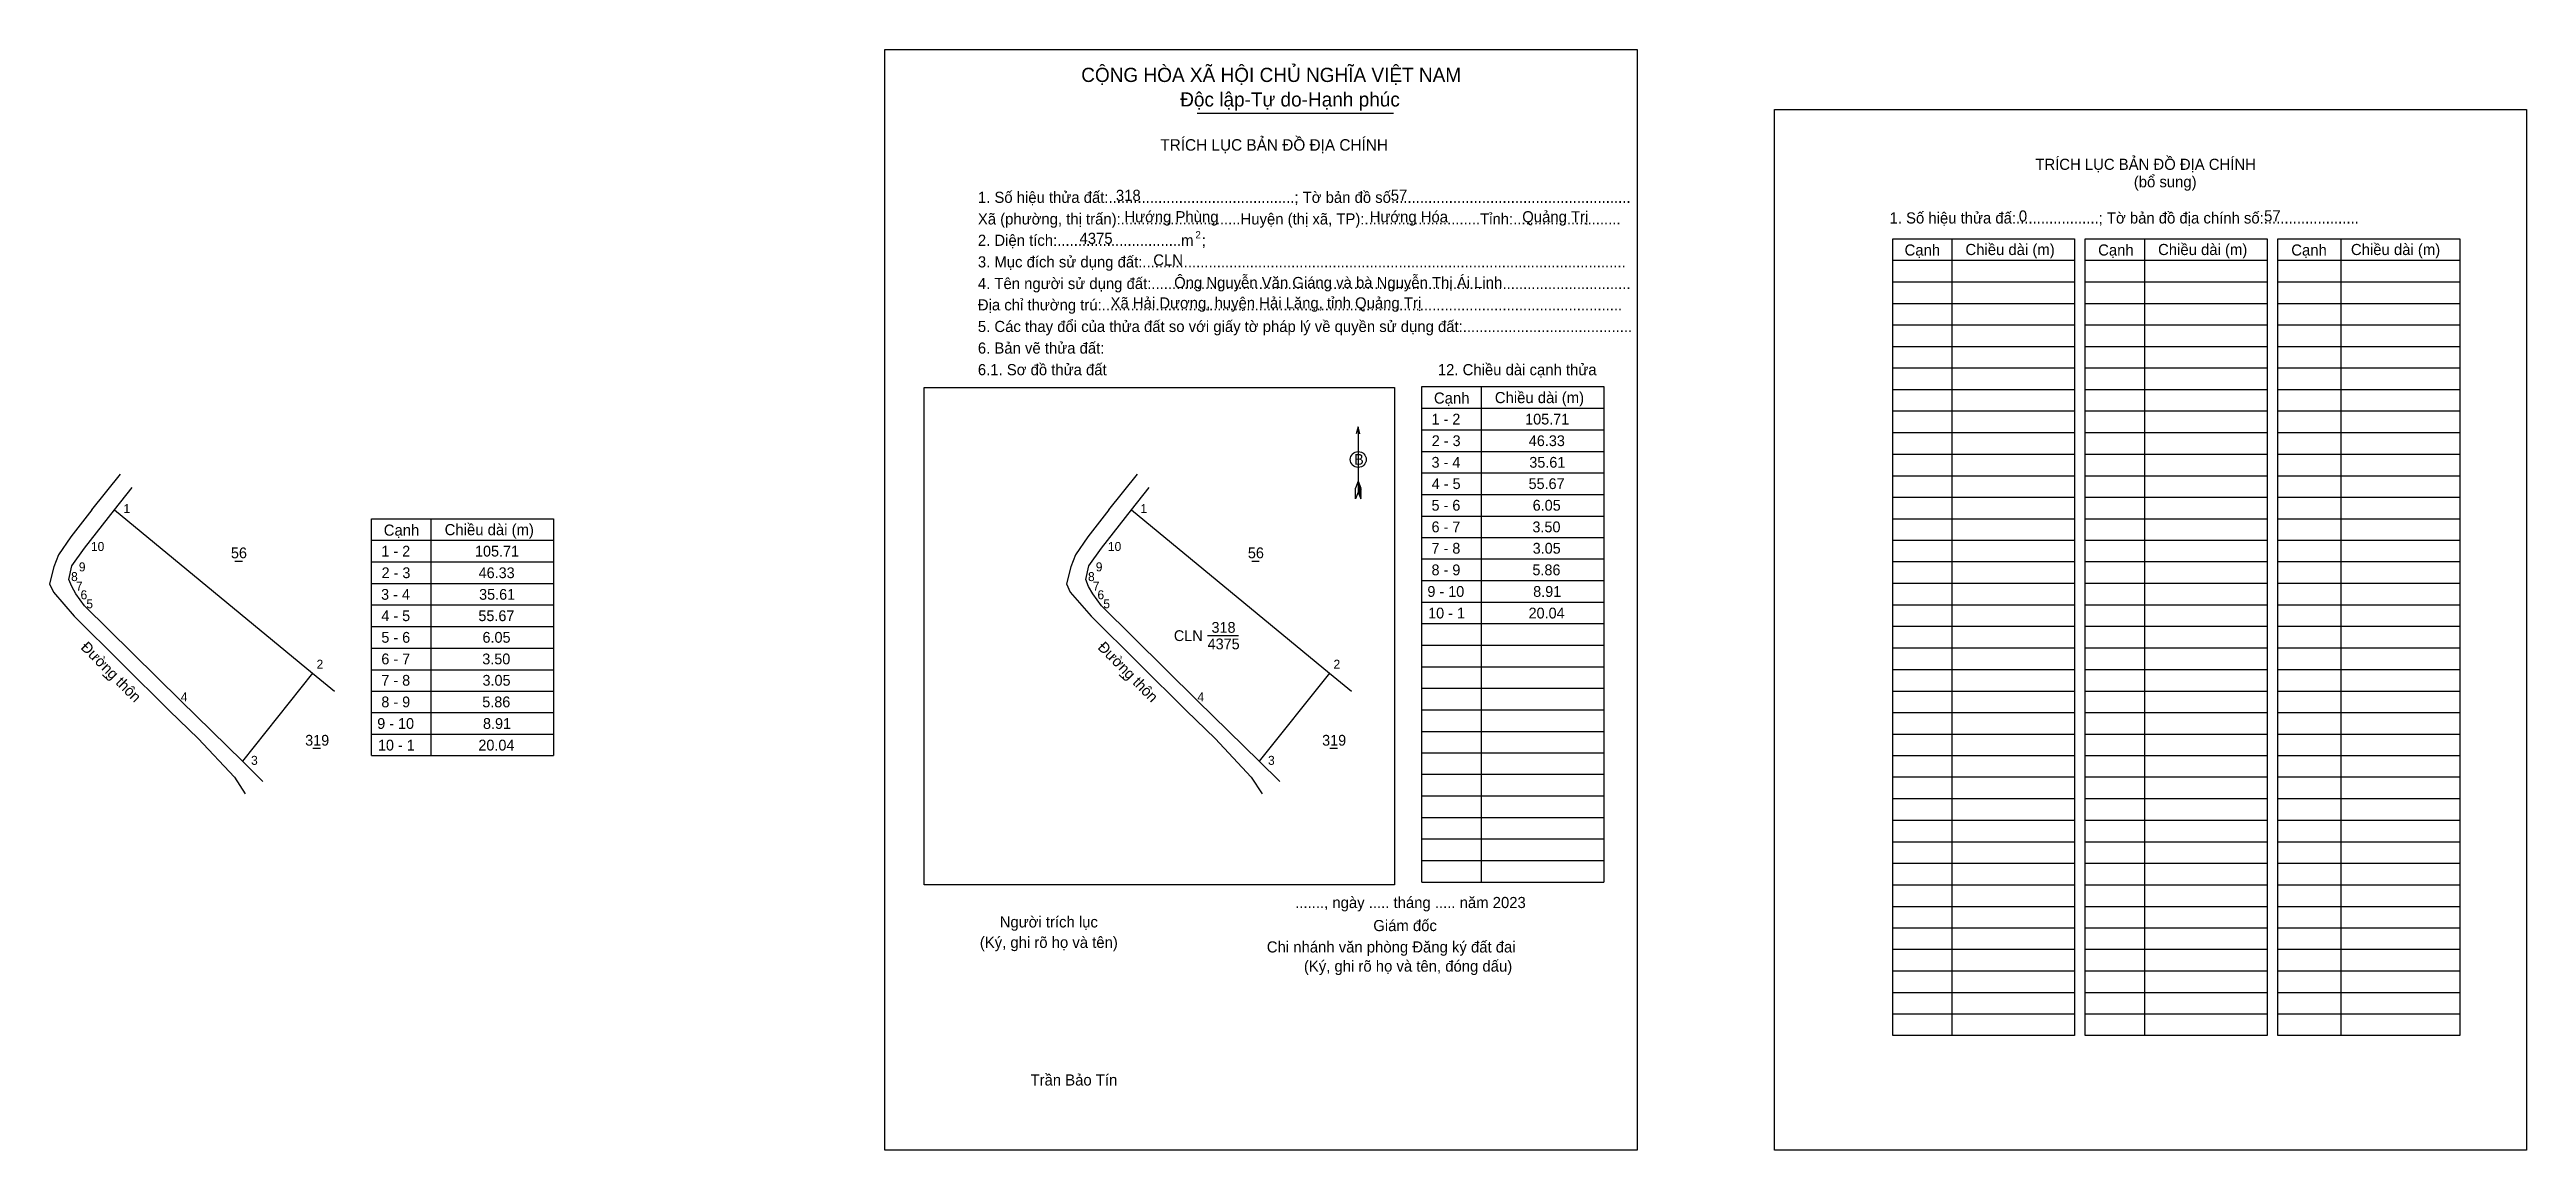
# Model space of a CAD drawing. Extents: x 534739 to 536550, y 1848557 to 1849011.
# Drawn here: x 534739 to 535760, y 1848557 to 1849011 of the extents above; entities that cross this region are included whole.
import ezdxf

# ---------------------------------------------------------------- set-up
doc = ezdxf.new("R2010")
doc.units = 0
for name, color, linetype in [('Level 1', 7, 'Continuous'), ('Level 10', 7, 'Continuous'), ('Level 13', 7, 'Continuous'), ('Level 2', 7, 'Continuous'), ('Level 27', 7, 'Continuous'), ('Level 36', 7, 'Continuous'), ('Level 5', 7, 'Continuous'), ('Level 52', 7, 'Continuous'), ('Level 6', 7, 'Continuous'), ('Level 9', 7, 'Continuous')]:
    doc.layers.add(name, color=color, linetype=linetype)

msp = doc.modelspace()

# ---------------------------------------------------------------- texts
at = {"layer": 'Level 1'}
for s, height, p in [('TRÍCH LỤC BẢN ĐỒ ĐỊA CHÍNH', 4.731, (535197, 1848969.2)), ('TRÍCH LỤC BẢN ĐỒ ĐỊA CHÍNH', 4.583, (535557.7, 1848961.3)), ('1. Số hiệu thửa đất:.............................................; Tờ bản đồ số:.........................................................', 4.5832, (535121.8, 1848947.7)), ('(bổ sung)', 4.58, (535598.3, 1848954.1)), ('Xã (phường, thị trấn):.............................Huyện (thị xã, TP):............................Tỉnh:..........................', 4.5832, (535121.8, 1848938.8)), ('1. Số hiệu thửa đấ:....................; Tờ bản đồ địa chính số:.......................', 4.583, (535497.6, 1848939.2)), ('2. Diện tích:..............................m  ;', 4.583, (535121.8, 1848930)), ('2', 2.96, (535211.5, 1848933.1)), ('3. Mục đích sử dụng đất:.....................................................................................................................', 4.5832, (535121.8, 1848921.1)), ('Cạnh', 4.58, (535503.8, 1848926)), ('Chiều dài (m)', 4.583, (535528.9, 1848926.2)), ('Cạnh', 4.58, (535583.6, 1848926)), ('Chiều dài (m)', 4.583, (535608.3, 1848926.2)), ('Cạnh', 4.58, (535663.2, 1848926)), ('Chiều dài (m)', 4.583, (535687.8, 1848926.2)), ('4. Tên người sử dụng đất:....................................................................................................................', 4.5832, (535121.8, 1848912.2)), ('Địa chỉ thường trú:..............................................................................................................................', 4.5832, (535121.8, 1848903.4)), ('5. Các thay đổi của thửa đất so với giấy tờ pháp lý về quyền sử dụng đất:.........................................', 4.5832, (535121.8, 1848894.5)), ('6. Bản vẽ thửa đất:', 4.583, (535121.8, 1848885.6)), ('6.1. Sơ đồ thửa đất', 4.583, (535121.8, 1848876.7)), ('12. Chiều dài cạnh thửa', 4.583, (535311.4, 1848876.7)), ('Chiều dài (m)', 4.583, (535334.9, 1848865.2)), ('Cạnh', 4.58, (535309.8, 1848865)), ('B', 4.44, (535276.9, 1848839.8)), ('......., ngày ..... tháng ..... năm 2023', 4.583, (535252.6, 1848657.2)), ('(Ký, ghi rõ họ và tên)', 4.583, (535122.6, 1848640.8)), ('Người trích lục', 4.583, (535130.8, 1848649.2)), ('Giám đốc', 4.58, (535284.8, 1848647.7)), ('Chi nhánh văn phòng Đăng ký đất đai', 4.583, (535240.9, 1848638.9)), ('(Ký, ghi rõ họ và tên, đóng dấu)', 4.583, (535256.2, 1848631)), ('Trần Bảo Tín', 4.583, (535143.5, 1848584.1))]:
    msp.add_text(s, height=height, dxfattribs=at).set_placement(p)
at = {"layer": 'Level 13'}
for s, height, p in [('CỘNG HÒA XÃ HỘI CHỦ NGHĨA VIỆT NAM', 5.855, (535164.4, 1848997.5)), ('Độc lập-Tự do-Hạnh phúc', 5.855, (535205.2, 1848987.4)), ('CLN', 4.44, (535202.6, 1848767.2)), ('4375', 4.44, (535216.5, 1848763.8)), ('318', 4.44, (535218.1, 1848770.6))]:
    msp.add_text(s, height=height, dxfattribs=at).set_placement(p)
at = {"layer": 'Level 36'}
for s, p in [('56', (535233.1, 1848801.3)), ('319', (535263.7, 1848724.1))]:
    msp.add_text(s, height=4.44, dxfattribs=at).set_placement(p)
msp.add_text('Đường thôn', height=4.44, rotation=314.7096, dxfattribs=at).set_placement((535170.9, 1848764.3))
at = {"layer": 'Level 5'}
for s, height, p in [('1', 3.7, (534769.6, 1848819.9)), ('Cạnh', 4.58, (534876.9, 1848810.6)), ('Chiều dài (m)', 4.583, (534902, 1848810.8)), ('9', 3.7, (534751.2, 1848795.9)), ('10', 3.7, (534756.2, 1848804.3)), ('56', 4.44, (534813.9, 1848801.3)), ('1 - 2', 4.44, (534875.9, 1848802)), ('105.71', 4.44, (534914.5, 1848802)), ('8', 3.7, (534748, 1848791.9)), ('7', 3.7, (534750, 1848788)), ('3 - 4', 4.44, (534875.8, 1848784.2)), ('2 - 3', 4.44, (534876, 1848793.1)), ('46.33', 4.44, (534916, 1848793.1)), ('35.61', 4.44, (534916.2, 1848784.2)), ('6', 3.7, (534751.9, 1848784.4)), ('5', 3.7, (534754.3, 1848780.7)), ('4 - 5', 4.44, (534875.9, 1848775.4)), ('55.67', 4.44, (534915.9, 1848775.4)), ('5 - 6', 4.44, (534875.9, 1848766.5)), ('6.05', 4.44, (534917.6, 1848766.5)), ('2', 3.7, (534849.2, 1848755.8)), ('6 - 7', 4.44, (534875.9, 1848757.6)), ('3.50', 4.44, (534917.5, 1848757.6)), ('7 - 8', 4.44, (534875.9, 1848748.8)), ('3.05', 4.44, (534917.6, 1848748.8)), ('4', 3.7, (534793.2, 1848742.3)), ('8 - 9', 4.44, (534875.9, 1848739.9)), ('5.86', 4.44, (534917.5, 1848739.9)), ('319', 4.44, (534844.5, 1848724.1)), ('9 - 10', 4.44, (534874.2, 1848731)), ('8.91', 4.44, (534917.8, 1848731)), ('3', 3.7, (534822.2, 1848716.2)), ('10 - 1', 4.44, (534874.5, 1848722.1)), ('20.04', 4.44, (534915.9, 1848722.1))]:
    msp.add_text(s, height=height, dxfattribs=at).set_placement(p)
msp.add_text('Đường thôn', height=4.44, rotation=314.7096, dxfattribs=at).set_placement((534751.7, 1848764.3))
at = {"layer": 'Level 52'}
for s, p in [('1 - 2', (535308.8, 1848856.4)), ('105.71', (535347.4, 1848856.4)), ('2 - 3', (535308.9, 1848847.5)), ('46.33', (535348.9, 1848847.5)), ('3 - 4', (535308.8, 1848838.6)), ('35.61', (535349.1, 1848838.6)), ('4 - 5', (535308.9, 1848829.8)), ('55.67', (535348.8, 1848829.8)), ('5 - 6', (535308.8, 1848820.9)), ('6.05', (535350.5, 1848820.9)), ('6 - 7', (535308.8, 1848812)), ('3.50', (535350.4, 1848812)), ('8 - 9', (535308.8, 1848794.3)), ('7 - 8', (535308.8, 1848803.2)), ('3.05', (535350.5, 1848803.2)), ('5.86', (535350.4, 1848794.3)), ('9 - 10', (535307.1, 1848785.4)), ('8.91', (535350.7, 1848785.4)), ('10 - 1', (535307.4, 1848776.5)), ('20.04', (535348.8, 1848776.5))]:
    msp.add_text(s, height=4.44, dxfattribs=at).set_placement(p)
at = {"layer": 'Level 6'}
for s, height, p in [('318', 4.58, (535178.7, 1848948.5)), ('57', 4.58, (535292, 1848948.6)), ('Hướng Phùng', 4.583, (535182.2, 1848939.7)), ('Hướng Hóa', 4.58, (535283.3, 1848939.7)), ('Quảng Trị', 4.58, (535346.2, 1848939.7)), ('0', 4.58, (535550.9, 1848940)), ('57', 4.58, (535652, 1848940.1)), ('4375', 4.58, (535163.7, 1848930.8)), ('CLN', 4.58, (535194.1, 1848921.9)), ('Ông Nguyễn Văn Giáng và bà Nguyễn Thị Ái Linh', 4.583, (535202.7, 1848912.6)), ('Xã Hải Dương, huyện Hải Lăng, tỉnh Quảng Trị', 4.583, (535176.5, 1848904.2))]:
    msp.add_text(s, height=height, dxfattribs=at).set_placement(p)
at = {"layer": 'Level 9'}
for s, p in [('1', (535188.8, 1848819.9)), ('9', (535170.4, 1848795.9)), ('10', (535175.4, 1848804.3)), ('8', (535167.2, 1848791.9)), ('7', (535169.2, 1848788)), ('6', (535171.1, 1848784.4)), ('5', (535173.5, 1848780.7)), ('2', (535268.4, 1848755.8)), ('4', (535212.3, 1848742.3)), ('3', (535241.4, 1848716.2))]:
    msp.add_text(s, height=3.7, dxfattribs=at).set_placement(p)

# ---------------------------------------------------------------- linework, layer by layer
at = {"layer": 'Level 1'}
for p, q in [((535083.5, 1849010.8), (535083.5, 1849010.8)), ((535450.2, 1848986.1), (535450.2, 1848986.1)), ((535523.3, 1848932.9), (535523.3, 1848604.7)), ((535602.7, 1848932.9), (535602.7, 1848604.7)), ((535683.6, 1848932.9), (535683.6, 1848604.7)), ((535498.9, 1848924.1), (535573.8, 1848924.1)), ((535578.3, 1848924.1), (535653.2, 1848924.1)), ((535657.7, 1848924.1), (535732.7, 1848924.1)), ((535498.9, 1848915.2), (535573.8, 1848915.2)), ((535578.3, 1848915.2), (535653.2, 1848915.2)), ((535657.7, 1848915.2), (535732.7, 1848915.2)), ((535498.9, 1848906.3), (535573.8, 1848906.3)), ((535578.3, 1848906.3), (535653.2, 1848906.3)), ((535657.7, 1848906.3), (535732.7, 1848906.3)), ((535498.9, 1848897.4), (535573.8, 1848897.4)), ((535578.3, 1848897.4), (535653.2, 1848897.4)), ((535657.7, 1848897.4), (535732.7, 1848897.4)), ((535498.9, 1848888.6), (535573.8, 1848888.6)), ((535578.3, 1848888.6), (535653.2, 1848888.6)), ((535657.7, 1848888.6), (535732.7, 1848888.6)), ((535099.6, 1848871.7), (535099.6, 1848871.7)), ((535099.6, 1848871.7), (535293.6, 1848871.7)), ((535099.6, 1848666.7), (535099.6, 1848871.7)), ((535293.6, 1848871.7), (535293.6, 1848666.7)), ((535329.2, 1848872), (535329.2, 1848667.9)), ((535498.9, 1848879.7), (535573.8, 1848879.7)), ((535498.9, 1848870.8), (535573.8, 1848870.8)), ((535578.3, 1848879.7), (535653.2, 1848879.7)), ((535578.3, 1848870.8), (535653.2, 1848870.8)), ((535657.7, 1848879.7), (535732.7, 1848879.7)), ((535657.7, 1848870.8), (535732.7, 1848870.8)), ((535304.8, 1848863.1), (535379.8, 1848863.1)), ((535498.9, 1848862), (535573.8, 1848862)), ((535578.3, 1848862), (535653.2, 1848862)), ((535657.7, 1848862), (535732.7, 1848862)), ((535278.6, 1848855.4), (535278.6, 1848828.5)), ((535304.8, 1848854.2), (535379.8, 1848854.2)), ((535498.9, 1848853.1), (535573.8, 1848853.1)), ((535578.3, 1848853.1), (535653.2, 1848853.1)), ((535657.7, 1848853.1), (535732.7, 1848853.1)), ((535304.8, 1848845.3), (535379.8, 1848845.3)), ((535498.9, 1848844.2), (535573.8, 1848844.2)), ((535578.3, 1848844.2), (535653.2, 1848844.2)), ((535657.7, 1848844.2), (535732.7, 1848844.2)), ((535278.6, 1848833), (535277.4, 1848830.2)), ((535277.4, 1848825.8), (535277.4, 1848830.2)), ((535278.6, 1848833), (535279.7, 1848830.2)), ((535278.6, 1848832.6), (535279.7, 1848829.8)), ((535278.6, 1848832.2), (535279.7, 1848829.5)), ((535278.6, 1848831.8), (535279.7, 1848829.1)), ((535278.6, 1848831.4), (535279.7, 1848828.7)), ((535278.6, 1848831), (535279.7, 1848828.3)), ((535278.6, 1848830.7), (535279.7, 1848827.9)), ((535278.6, 1848830.3), (535279.7, 1848827.5)), ((535278.6, 1848829.9), (535279.7, 1848827.1)), ((535278.6, 1848829.5), (535279.7, 1848826.7)), ((535279.7, 1848825.8), (535279.7, 1848830.2)), ((535304.8, 1848836.5), (535379.8, 1848836.5)), ((535498.9, 1848835.3), (535573.8, 1848835.3)), ((535578.3, 1848835.3), (535653.2, 1848835.3)), ((535657.7, 1848835.3), (535732.7, 1848835.3)), ((535278.6, 1848828.5), (535277.4, 1848825.8)), ((535278.6, 1848829.1), (535279.7, 1848826.3)), ((535278.6, 1848828.5), (535279.7, 1848825.8)), ((535304.8, 1848827.6), (535379.8, 1848827.6)), ((535498.9, 1848826.5), (535573.8, 1848826.5)), ((535578.3, 1848826.5), (535653.2, 1848826.5)), ((535657.7, 1848826.5), (535732.7, 1848826.5)), ((535304.8, 1848818.7), (535379.8, 1848818.7)), ((535304.8, 1848809.9), (535379.8, 1848809.9)), ((535498.9, 1848817.6), (535573.8, 1848817.6)), ((535578.3, 1848817.6), (535653.2, 1848817.6)), ((535657.7, 1848817.6), (535732.7, 1848817.6)), ((535304.8, 1848801), (535379.8, 1848801)), ((535498.9, 1848808.7), (535573.8, 1848808.7)), ((535498.9, 1848799.9), (535573.8, 1848799.9)), ((535578.3, 1848808.7), (535653.2, 1848808.7)), ((535578.3, 1848799.9), (535653.2, 1848799.9)), ((535657.7, 1848808.7), (535732.7, 1848808.7)), ((535657.7, 1848799.9), (535732.7, 1848799.9)), ((535304.8, 1848792.1), (535379.8, 1848792.1)), ((535498.9, 1848791), (535573.8, 1848791)), ((535578.3, 1848791), (535653.2, 1848791)), ((535657.7, 1848791), (535732.7, 1848791)), ((535304.8, 1848783.2), (535379.8, 1848783.2)), ((535498.9, 1848782.1), (535573.8, 1848782.1)), ((535578.3, 1848782.1), (535653.2, 1848782.1)), ((535657.7, 1848782.1), (535732.7, 1848782.1)), ((535304.8, 1848774.4), (535379.8, 1848774.4)), ((535498.9, 1848773.3), (535573.8, 1848773.3)), ((535578.3, 1848773.3), (535653.2, 1848773.3)), ((535657.7, 1848773.3), (535732.7, 1848773.3)), ((535304.8, 1848765.5), (535379.8, 1848765.5)), ((535498.9, 1848764.4), (535573.8, 1848764.4)), ((535578.3, 1848764.4), (535653.2, 1848764.4)), ((535657.7, 1848764.4), (535732.7, 1848764.4)), ((535304.8, 1848756.6), (535379.8, 1848756.6)), ((535304.8, 1848747.8), (535379.8, 1848747.8)), ((535498.9, 1848755.5), (535573.8, 1848755.5)), ((535578.3, 1848755.5), (535653.2, 1848755.5)), ((535657.7, 1848755.5), (535732.7, 1848755.5)), ((535304.8, 1848738.9), (535379.8, 1848738.9)), ((535498.9, 1848746.6), (535573.8, 1848746.6)), ((535498.9, 1848737.8), (535573.8, 1848737.8)), ((535578.3, 1848746.6), (535653.2, 1848746.6)), ((535578.3, 1848737.8), (535653.2, 1848737.8)), ((535657.7, 1848746.6), (535732.7, 1848746.6)), ((535657.7, 1848737.8), (535732.7, 1848737.8)), ((535304.8, 1848730), (535379.8, 1848730)), ((535498.9, 1848728.9), (535573.8, 1848728.9)), ((535578.3, 1848728.9), (535653.2, 1848728.9)), ((535657.7, 1848728.9), (535732.7, 1848728.9)), ((535304.8, 1848721.1), (535379.8, 1848721.1)), ((535498.9, 1848720), (535573.8, 1848720)), ((535578.3, 1848720), (535653.2, 1848720)), ((535657.7, 1848720), (535732.7, 1848720)), ((535304.8, 1848712.3), (535379.8, 1848712.3)), ((535498.9, 1848711.2), (535573.8, 1848711.2)), ((535578.3, 1848711.2), (535653.2, 1848711.2)), ((535657.7, 1848711.2), (535732.7, 1848711.2)), ((535304.8, 1848703.4), (535379.8, 1848703.4)), ((535498.9, 1848702.3), (535573.8, 1848702.3)), ((535578.3, 1848702.3), (535653.2, 1848702.3)), ((535657.7, 1848702.3), (535732.7, 1848702.3)), ((535304.8, 1848694.5), (535379.8, 1848694.5)), ((535498.9, 1848693.4), (535573.8, 1848693.4)), ((535578.3, 1848693.4), (535653.2, 1848693.4)), ((535657.7, 1848693.4), (535732.7, 1848693.4)), ((535304.8, 1848685.7), (535379.8, 1848685.7)), ((535304.8, 1848676.8), (535379.8, 1848676.8)), ((535498.9, 1848684.5), (535573.8, 1848684.5)), ((535578.3, 1848684.5), (535653.2, 1848684.5)), ((535657.7, 1848684.5), (535732.7, 1848684.5)), ((535293.6, 1848666.7), (535099.6, 1848666.7)), ((535291.5, 1848666.7), (535291.5, 1848666.7)), ((535304.8, 1848667.9), (535379.8, 1848667.9)), ((535498.9, 1848675.7), (535573.8, 1848675.7)), ((535498.9, 1848666.8), (535573.8, 1848666.8)), ((535578.3, 1848675.7), (535653.2, 1848675.7)), ((535578.3, 1848666.8), (535653.2, 1848666.8)), ((535657.7, 1848675.7), (535732.7, 1848675.7)), ((535657.7, 1848666.8), (535732.7, 1848666.8)), ((535498.9, 1848657.9), (535573.8, 1848657.9)), ((535578.3, 1848657.9), (535653.2, 1848657.9)), ((535657.7, 1848657.9), (535732.7, 1848657.9)), ((535498.9, 1848649.1), (535573.8, 1848649.1)), ((535578.3, 1848649.1), (535653.2, 1848649.1)), ((535657.7, 1848649.1), (535732.7, 1848649.1)), ((535498.9, 1848640.2), (535573.8, 1848640.2)), ((535578.3, 1848640.2), (535653.2, 1848640.2)), ((535657.7, 1848640.2), (535732.7, 1848640.2)), ((535498.9, 1848631.3), (535573.8, 1848631.3)), ((535578.3, 1848631.3), (535653.2, 1848631.3)), ((535657.7, 1848631.3), (535732.7, 1848631.3)), ((535498.9, 1848622.4), (535573.8, 1848622.4)), ((535578.3, 1848622.4), (535653.2, 1848622.4)), ((535657.7, 1848622.4), (535732.7, 1848622.4)), ((535498.9, 1848613.6), (535573.8, 1848613.6)), ((535578.3, 1848613.6), (535653.2, 1848613.6)), ((535657.7, 1848613.6), (535732.7, 1848613.6)), ((535393.5, 1848557.4), (535393.5, 1848557.4)), ((535760.1, 1848557.4), (535760.1, 1848557.4))]:
    msp.add_line(p, q, dxfattribs=at)
for points in [[(535498.9, 1848932.9), (535573.8, 1848932.9), (535573.8, 1848604.7), (535498.9, 1848604.7)], [(535578.3, 1848932.9), (535653.2, 1848932.9), (535653.2, 1848604.7), (535578.3, 1848604.7)], [(535657.7, 1848932.9), (535732.7, 1848932.9), (535732.7, 1848604.7), (535657.7, 1848604.7)]]:
    msp.add_lwpolyline(points, close=True, dxfattribs=at)
for points in [[(535304.8, 1848667.9), (535304.8, 1848872), (535379.8, 1848872), (535379.8, 1848667.9)], [(535279.3, 1848852.5), (535278.6, 1848855.4), (535277.8, 1848852.5)]]:
    msp.add_lwpolyline(points, dxfattribs=at)
msp.add_circle((535278.6, 1848842), 3.27, dxfattribs=at)
at = {"layer": 'Level 10'}
for p, q in [((535175.8, 1848821.2), (535187.6, 1848835.9)), ((535175.8, 1848821.2), (535167.1, 1848810.1)), ((535167.1, 1848810.1), (535162, 1848802.7)), ((535162, 1848802.7), (535160.1, 1848797.7)), ((535160.1, 1848797.7), (535158.3, 1848790.7)), ((535158.3, 1848790.7), (535159.9, 1848787.3)), ((535159.9, 1848787.3), (535168.5, 1848777.5)), ((535168.5, 1848777.5), (535207.8, 1848738.4)), ((535207.8, 1848738.4), (535219.6, 1848727.1)), ((535219.6, 1848727.1), (535234.5, 1848711.1)), ((535234.5, 1848711.1), (535239, 1848704.3))]:
    msp.add_line(p, q, dxfattribs=at)
msp.add_lwpolyline([(535266.7, 1848754), (535237.8, 1848717.7), (535212.3, 1848742.6), (535172.7, 1848781.7), (535169.2, 1848786.6), (535167.4, 1848789.6), (535166.3, 1848792.5), (535167.5, 1848798.2), (535172.7, 1848805.5), (535185.1, 1848821.2)], close=True, dxfattribs=at)
at = {"layer": 'Level 13'}
msp.add_line((535212.2, 1848984.6), (535293.1, 1848984.6), dxfattribs=at)
at = {"layer": 'Level 2'}
for points in [[(535083.5, 1849010.9), (535393.5, 1849010.9), (535393.5, 1848557.4), (535083.5, 1848557.4)], [(535450.2, 1848986.1), (535760.1, 1848986.1), (535760.1, 1848557.4), (535450.2, 1848557.4)]]:
    msp.add_lwpolyline(points, close=True, dxfattribs=at)
at = {"layer": 'Level 27'}
for p, q in [((535185.1, 1848821.2), (535192.4, 1848830.5)), ((535266.7, 1848754), (535275.8, 1848746.5)), ((535237.8, 1848717.7), (535246.3, 1848709.4))]:
    msp.add_line(p, q, dxfattribs=at)
at = {"layer": 'Level 5'}
for p, q in [((534756.6, 1848821.2), (534768.4, 1848835.9)), ((534765.9, 1848821.2), (534773.2, 1848830.5)), ((534756.6, 1848821.2), (534747.9, 1848810.1)), ((534747.9, 1848810.1), (534742.8, 1848802.7)), ((534896.3, 1848817.5), (534896.3, 1848720)), ((534742.8, 1848802.7), (534740.9, 1848797.7)), ((534815.5, 1848800.1), (534818.6, 1848800.1)), ((534871.9, 1848808.7), (534946.9, 1848808.7)), ((534871.9, 1848799.8), (534946.9, 1848799.8)), ((534740.9, 1848797.7), (534739.1, 1848790.7)), ((534739.1, 1848790.7), (534740.7, 1848787.3)), ((534871.9, 1848790.9), (534946.9, 1848790.9)), ((534740.7, 1848787.3), (534749.3, 1848777.5)), ((534871.9, 1848782.1), (534946.9, 1848782.1)), ((534749.3, 1848777.5), (534788.6, 1848738.4)), ((534871.9, 1848773.2), (534946.9, 1848773.2)), ((534871.9, 1848764.3), (534946.9, 1848764.3)), ((534760.9, 1848753.3), (534763.1, 1848751.2)), ((534847.5, 1848754), (534856.6, 1848746.5)), ((534871.9, 1848755.4), (534946.9, 1848755.4)), ((534788.6, 1848738.4), (534800.4, 1848727.1)), ((534871.9, 1848746.6), (534946.9, 1848746.6)), ((534871.9, 1848737.7), (534946.9, 1848737.7)), ((534871.9, 1848728.8), (534946.9, 1848728.8)), ((534800.4, 1848727.1), (534815.3, 1848711.1)), ((534818.6, 1848717.7), (534827.1, 1848709.4)), ((534847.7, 1848723), (534850.8, 1848723)), ((534871.9, 1848720), (534946.9, 1848720)), ((534815.3, 1848711.1), (534819.8, 1848704.3))]:
    msp.add_line(p, q, dxfattribs=at)
msp.add_lwpolyline([(534847.5, 1848754), (534818.6, 1848717.7), (534793.2, 1848742.6), (534753.5, 1848781.7), (534750, 1848786.6), (534748.3, 1848789.6), (534747.1, 1848792.5), (534748.3, 1848798.2), (534753.5, 1848805.5), (534765.9, 1848821.2)], close=True, dxfattribs=at)
msp.add_lwpolyline([(534871.9, 1848720), (534871.9, 1848817.5), (534946.9, 1848817.5), (534946.9, 1848720)], dxfattribs=at)
at = {"layer": 'Level 9'}
for p, q in [((535234.7, 1848800.1), (535237.7, 1848800.1)), ((535216.5, 1848769.5), (535229.2, 1848769.5)), ((535180.1, 1848753.3), (535182.3, 1848751.2)), ((535266.9, 1848723), (535270, 1848723))]:
    msp.add_line(p, q, dxfattribs=at)

msp.set_redraw_order([(e.dxf.handle, doc.entitydb.next_handle()) for e in msp.query("TEXT MTEXT ATTDEF DIMENSION ARC_DIMENSION")])  # texts and dimensions are drawn at this point

doc.saveas('drawing.dxf')
